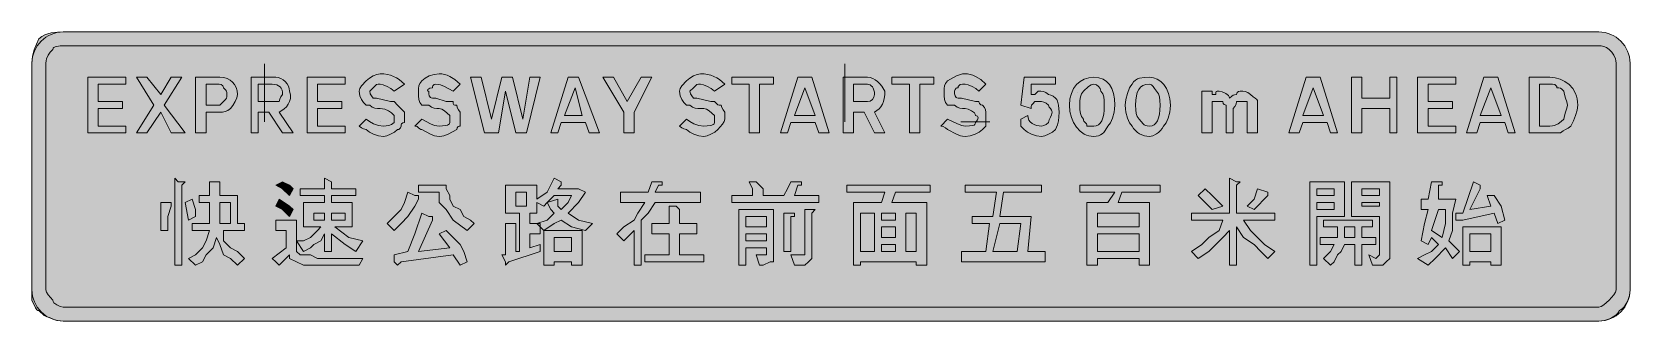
# Model space of a CAD drawing. Header units: metres. Extents: x 8 to 559, y 87 to 186.
import ezdxf

# ---------------------------------------------------------------- set-up
doc = ezdxf.new("R2010")
doc.units = ezdxf.units.M
for name, color, linetype, true_color in [('FILL_BLUE_0000FF', 7, 'Continuous', 0x0000ff), ('FILL_WHITE_FFFFFF', 7, 'Continuous', 0xffffff), ('STROKE_BLUE_0000FF', 7, 'Continuous', 0x0000ff), ('STROKE_WHITE_FFFFFF', 7, 'Continuous', 0xffffff)]:
    doc.layers.add(name, color=color, linetype=linetype, true_color=true_color)

msp = doc.modelspace()

# ---------------------------------------------------------------- hatches: boundary and pattern name
at = {"layer": 'FILL_BLUE_0000FF', "true_color": 0x0000ff}
h = msp.add_hatch(color=7, dxfattribs=at)
h.dxf.hatch_style = 1
h.paths.add_polyline_path([(549.15, 181.42), (550.05, 181.29), (550.95, 180.93), (551.85, 180.24), (552.73, 179.32), (553.5, 178.29), (554.04, 177.03), (554.2, 176.29), (554.25, 175.44), (554.25, 97.44), (554.04, 96.54), (553.5, 95.64), (551.85, 93.84), (550.05, 92.19), (549.15, 91.65), (548.25, 91.44), (19.05, 91.44), (17.98, 91.65), (16.8, 92.19), (15.84, 92.96), (15.56, 93.39), (15.45, 93.84), (13.8, 95.64), (13.26, 96.54), (13.05, 97.44), (13.05, 175.44), (13.1, 176.29), (13.26, 177.03), (13.8, 178.29), (14.57, 179.32), (15.45, 180.24), (15.56, 180.64), (15.84, 180.93), (16.27, 181.15), (16.8, 181.29), (17.98, 181.42), (19.05, 181.44), (548.25, 181.44), (549.15, 181.42)])
at = {"layer": 'FILL_WHITE_FFFFFF', "true_color": 0xffffff}
h = msp.add_hatch(color=7, dxfattribs=at)
h.dxf.hatch_style = 1
h.paths.add_polyline_path([(549.36, 186.18), (550.44, 186.02), (551.47, 185.76), (552.47, 185.4), (553.41, 184.94), (554.3, 184.4), (555.9, 183.09), (557.21, 181.49), (557.75, 180.6), (558.21, 179.66), (558.57, 178.66), (558.83, 177.63), (558.99, 176.55), (559.05, 175.44), (559.05, 97.44), (558.99, 96.49), (558.83, 95.47), (558.54, 94.42), (558.15, 93.39), (557.64, 92.41), (557.03, 91.53), (556.29, 90.8), (555.45, 90.24), (554.89, 89.4), (554.16, 88.66), (553.28, 88.05), (552.3, 87.54), (551.27, 87.15), (550.22, 86.86), (549.2, 86.7), (548.25, 86.64), (19.05, 86.64), (18.13, 86.66), (17.1, 86.79), (15.84, 87.15), (14.25, 87.84), (13.35, 88.05), (12.45, 88.59), (10.65, 90.24), (10.25, 90.3), (9.94, 90.46), (9.45, 91.14), (8.25, 93.84), (8.25, 97.44), (8.25, 175.44), (8.3, 176.74), (8.46, 177.93), (9, 180.09), (9.77, 182.02), (10.65, 183.84), (11.6, 184.63), (12.64, 185.23), (13.73, 185.65), (14.85, 185.94), (17.06, 186.2), (19.05, 186.24), (548.25, 186.24), (549.36, 186.18)])
h = msp.add_hatch(color=7, dxfattribs=at)
h.dxf.hatch_style = 1
h.paths.add_polyline_path([(131.96, 166.72), (130.65, 167.49), (129.34, 168.03), (128.25, 168.24), (127.54, 168.22), (127.05, 168.09), (126.56, 167.73), (125.85, 167.04), (124.65, 165.84), (124.84, 164.96), (125.25, 164.19), (125.85, 163.44), (127.05, 163.44), (131.85, 162.24), (133.05, 162.24), (134.25, 161.04), (136.65, 158.64), (136.65, 157.44), (136.65, 156.24), (136.65, 155.04), (136.05, 154.89), (135.64, 154.53), (135.5, 154.24), (135.45, 153.84), (135.3, 153.24), (134.94, 152.83), (134.65, 152.69), (134.25, 152.64), (133.16, 151.76), (131.85, 150.99), (130.54, 150.45), (129.45, 150.24), (127.67, 150.45), (126, 150.99), (124.56, 151.76), (123.45, 152.64), (122.57, 152.83), (121.8, 153.24), (121.05, 153.84), (123.45, 156.24), (124.56, 155.36), (126, 154.59), (127.67, 154.05), (129.45, 153.84), (130.35, 153.86), (131.25, 153.99), (132.15, 154.35), (133.05, 155.04), (133.05, 157.44), (132.13, 158.32), (131.1, 159.09), (129.84, 159.63), (129.1, 159.79), (128.25, 159.84), (127.35, 159.86), (126.45, 159.99), (125.55, 160.35), (124.65, 161.04), (123.45, 161.04), (122.57, 161.96), (121.8, 162.99), (121.26, 164.25), (121.1, 164.99), (121.05, 165.84), (121.26, 166.74), (121.8, 167.64), (123.45, 169.44), (124.54, 170.32), (125.85, 171.09), (127.16, 171.63), (128.25, 171.84), (129.55, 171.78), (130.74, 171.61), (131.86, 171.33), (132.9, 170.94), (133.89, 170.43), (134.83, 169.81), (136.65, 168.24), (133.05, 165.84), (131.96, 166.72)])
h = msp.add_hatch(color=7, dxfattribs=at)
h.dxf.hatch_style = 1
h.paths.add_polyline_path([(150.45, 167.49), (149.06, 168.03), (148.3, 168.19), (147.45, 168.24), (146.85, 168.09), (146.44, 167.73), (146.3, 167.44), (146.25, 167.04), (145.39, 166.85), (144.75, 166.44), (144.59, 166.22), (144.56, 166.03), (144.71, 165.89), (145.05, 165.84), (145.07, 164.96), (145.2, 164.19), (145.56, 163.65), (145.85, 163.49), (146.25, 163.44), (147.45, 163.44), (151.05, 162.24), (153.45, 162.24), (153.47, 161.55), (153.6, 161.19), (153.96, 161.06), (154.65, 161.04), (154.84, 160.16), (155.25, 159.39), (155.85, 158.64), (155.85, 157.44), (155.85, 156.24), (155.85, 155.04), (155.85, 153.84), (155.45, 153.79), (155.16, 153.65), (154.8, 153.24), (154.65, 152.64), (151.65, 150.99), (150.26, 150.45), (149.5, 150.29), (148.65, 150.24), (147.8, 150.29), (147.04, 150.45), (145.65, 150.99), (142.65, 152.64), (142.25, 152.69), (141.94, 152.83), (141.45, 153.24), (140.96, 153.65), (140.65, 153.79), (140.25, 153.84), (142.65, 156.24), (145.65, 154.59), (147.04, 154.05), (147.8, 153.89), (148.65, 153.84), (149.72, 153.86), (150.9, 153.99), (151.43, 154.13), (151.86, 154.35), (152.14, 154.64), (152.25, 155.04), (152.25, 157.44), (150.45, 159.09), (149.55, 159.63), (148.65, 159.84), (147.75, 159.86), (146.85, 159.99), (145.95, 160.35), (145.05, 161.04), (142.65, 161.04), (141.96, 161.96), (141.6, 162.99), (141.47, 164.25), (141.45, 165.84), (141.47, 166.74), (141.6, 167.64), (141.96, 168.54), (142.65, 169.44), (143.76, 170.32), (145.2, 171.09), (146.87, 171.63), (148.65, 171.84), (149.55, 171.78), (150.45, 171.61), (151.35, 171.33), (152.25, 170.94), (154.05, 169.81), (155.85, 168.24), (153.45, 165.84), (150.45, 167.49)])
h = msp.add_hatch(color=7, dxfattribs=at)
h.dxf.hatch_style = 1
h.paths.add_polyline_path([(242.36, 166.72), (241.05, 167.49), (239.74, 168.03), (238.65, 168.24), (237.94, 168.22), (237.45, 168.09), (236.96, 167.73), (236.25, 167.04), (235.05, 165.84), (235.24, 164.96), (235.65, 164.19), (236.25, 163.44), (237.45, 163.44), (242.25, 162.24), (243.45, 162.24), (244.16, 161.55), (244.65, 161.19), (245.14, 161.06), (245.85, 161.04), (246.04, 160.16), (246.45, 159.39), (247.05, 158.64), (247.05, 156.24), (246.84, 155.34), (246.3, 154.44), (244.65, 152.64), (243.56, 151.76), (242.25, 150.99), (240.94, 150.45), (239.85, 150.24), (238.07, 150.45), (236.4, 150.99), (234.96, 151.76), (233.85, 152.64), (232.97, 152.83), (232.2, 153.24), (231.45, 153.84), (233.85, 156.24), (234.96, 155.36), (236.4, 154.59), (238.07, 154.05), (239.85, 153.84), (240.92, 153.86), (242.1, 153.99), (242.63, 154.13), (243.06, 154.35), (243.34, 154.64), (243.45, 155.04), (243.45, 157.44), (241.65, 159.09), (240.75, 159.63), (239.85, 159.84), (238.65, 159.84), (237.75, 159.86), (236.85, 159.99), (235.95, 160.35), (235.05, 161.04), (233.85, 161.04), (232.97, 161.96), (232.2, 162.99), (231.66, 164.25), (231.5, 164.99), (231.45, 165.84), (231.66, 166.74), (232.2, 167.64), (233.85, 169.44), (234.94, 170.32), (236.25, 171.09), (237.56, 171.63), (238.65, 171.84), (239.95, 171.78), (241.14, 171.61), (242.26, 171.33), (243.3, 170.94), (244.29, 170.43), (245.23, 169.81), (247.05, 168.24), (243.45, 165.84), (242.36, 166.72)])
h = msp.add_hatch(color=7, dxfattribs=at)
h.dxf.hatch_style = 1
h.paths.add_polyline_path([(333.56, 166.72), (332.25, 167.49), (330.94, 168.03), (329.85, 168.24), (328.97, 168.22), (328.2, 168.09), (327.66, 167.73), (327.5, 167.44), (327.45, 167.04), (327.05, 166.99), (326.76, 166.85), (326.4, 166.44), (326.25, 165.84), (326.27, 164.96), (326.4, 164.19), (326.76, 163.65), (327.05, 163.49), (327.45, 163.44), (328.65, 163.44), (333.45, 162.24), (334.65, 162.24), (334.7, 161.84), (334.84, 161.55), (335.25, 161.19), (335.85, 161.04), (336.54, 160.16), (336.9, 159.39), (337.05, 158.64), (337.05, 157.44), (337.05, 156.24), (337.05, 155.04), (337.05, 153.84), (335.85, 152.64), (334.74, 151.76), (333.3, 150.99), (331.63, 150.45), (329.85, 150.24), (329, 150.29), (328.24, 150.45), (326.85, 150.99), (323.85, 152.64), (323.1, 153.24), (322.33, 153.65), (321.45, 153.84), (323.85, 156.24), (327.3, 154.59), (328.74, 154.05), (329.85, 153.84), (331.43, 153.86), (332.55, 153.99), (332.94, 154.13), (333.23, 154.35), (333.39, 154.64), (333.45, 155.04), (334.13, 155.92), (334.35, 156.69), (334.29, 157), (334.13, 157.23), (333.84, 157.39), (333.45, 157.44), (333.34, 157.89), (333.06, 158.32), (332.1, 159.09), (330.92, 159.63), (329.85, 159.84), (328.95, 159.86), (328.05, 159.99), (327.15, 160.35), (326.25, 161.04), (323.85, 161.04), (323.16, 161.96), (322.8, 162.99), (322.67, 164.25), (322.65, 165.84), (322.67, 166.74), (322.8, 167.64), (323.16, 168.54), (323.85, 169.44), (326.85, 171.09), (328.24, 171.63), (329, 171.79), (329.85, 171.84), (330.75, 171.78), (331.65, 171.61), (332.55, 171.33), (333.45, 170.94), (335.25, 169.81), (337.05, 168.24), (334.65, 165.84), (333.56, 166.72)])
h = msp.add_hatch(color=7, dxfattribs=at)
h.dxf.hatch_style = 1
h.paths.add_polyline_path([(27.45, 170.64), (40.65, 170.64), (40.65, 168.24), (31.05, 168.24), (31.05, 162.24), (39.45, 162.24), (39.45, 159.84), (31.05, 159.84), (31.05, 153.84), (40.65, 153.84), (40.65, 151.44), (27.45, 151.44), (27.45, 170.64)])
h = msp.add_hatch(color=7, dxfattribs=at)
h.dxf.hatch_style = 1
h.paths.add_polyline_path([(61.05, 151.44), (56.25, 151.44), (52.65, 158.64), (47.85, 151.44), (44.25, 151.44), (50.25, 161.04), (44.25, 170.64), (47.85, 170.64), (52.65, 164.64), (56.25, 170.64), (59.85, 170.64), (53.85, 161.04), (61.05, 151.44)])
h = msp.add_hatch(color=7, dxfattribs=at)
h.dxf.hatch_style = 1
h.paths.add_polyline_path([(75.51, 170.21), (76.53, 169.69), (77.4, 168.99), (78.1, 168.12), (78.62, 167.1), (78.94, 165.93), (79.05, 164.64), (78.84, 163.55), (78.3, 162.24), (77.53, 160.93), (76.65, 159.84), (75.75, 159.15), (74.85, 158.79), (73.95, 158.66), (73.05, 158.64), (68.25, 158.64), (68.25, 151.44), (64.65, 151.44), (64.65, 170.64), (73.05, 170.64), (74.34, 170.53), (75.51, 170.21)])
h.paths.add_polyline_path([(71.85, 161.04), (73.05, 161.04), (74.25, 162.24), (74.94, 162.95), (75.3, 163.44), (75.43, 163.93), (75.45, 164.64), (75.43, 165.35), (75.3, 165.84), (74.94, 166.33), (74.25, 167.04), (74.2, 167.44), (74.04, 167.73), (73.5, 168.09), (72.73, 168.22), (71.85, 168.24), (68.25, 168.24), (68.25, 161.04), (71.85, 161.04)], flags=16)
h = msp.add_hatch(color=7, dxfattribs=at)
h.dxf.hatch_style = 1
h.paths.add_polyline_path([(92.25, 170.64), (93.15, 170.53), (94.01, 170.23), (94.82, 169.75), (95.55, 169.14), (96.16, 168.41), (96.64, 167.6), (96.94, 166.74), (97.05, 165.84), (97.34, 164.55), (97.33, 163.36), (97.07, 162.3), (96.6, 161.34), (95.96, 160.5), (95.19, 159.76), (94.34, 159.15), (93.45, 158.64), (98.25, 151.44), (94.65, 151.44), (89.85, 158.64), (86.25, 158.64), (86.25, 151.44), (83.85, 151.44), (83.85, 170.64), (92.25, 170.64)])
h.paths.add_polyline_path([(93.45, 162.24), (93.64, 163.12), (94.05, 163.89), (94.65, 164.64), (94.59, 165.48), (94.43, 166.21), (94.14, 166.83), (93.75, 167.34), (93.24, 167.73), (92.63, 168.01), (91.89, 168.18), (91.05, 168.24), (86.25, 168.24), (86.25, 162.24), (91.05, 162.24), (93.45, 162.24)], flags=16)
h = msp.add_hatch(color=7, dxfattribs=at)
h.dxf.hatch_style = 1
h.paths.add_polyline_path([(103.05, 170.64), (116.25, 170.64), (116.25, 168.24), (106.65, 168.24), (106.65, 162.24), (115.05, 162.24), (115.05, 159.84), (106.65, 159.84), (106.65, 153.84), (116.25, 153.84), (116.25, 151.44), (103.05, 151.44), (103.05, 170.64)])
h = msp.add_hatch(color=7, dxfattribs=at)
h.dxf.hatch_style = 1
h.paths.add_polyline_path([(159.45, 170.64), (163.05, 170.64), (166.65, 156.24), (170.25, 170.64), (173.85, 170.64), (177.45, 156.24), (179.85, 170.64), (183.45, 170.64), (178.65, 151.44), (175.05, 151.44), (171.45, 165.84), (169.05, 151.44), (167.85, 151.44), (164.25, 151.44), (159.45, 170.64)])
h = msp.add_hatch(color=7, dxfattribs=at)
h.dxf.hatch_style = 1
h.paths.add_polyline_path([(203.85, 151.44), (200.25, 151.44), (199.05, 155.04), (190.65, 155.04), (189.45, 151.44), (187.05, 151.44), (193.05, 170.64), (196.65, 170.64), (203.85, 151.44)])
h.paths.add_polyline_path([(191.85, 157.44), (197.85, 157.44), (195.45, 167.04), (191.85, 157.44)], flags=16)
h = msp.add_hatch(color=7, dxfattribs=at)
h.dxf.hatch_style = 1
h.paths.add_polyline_path([(208.65, 170.64), (213.45, 162.24), (218.25, 170.64), (221.85, 170.64), (215.85, 158.64), (215.85, 151.44), (212.25, 151.44), (212.25, 158.64), (205.05, 170.64), (208.65, 170.64)])
h = msp.add_hatch(color=7, dxfattribs=at)
h.dxf.hatch_style = 1
h.paths.add_polyline_path([(263.85, 168.24), (259.05, 168.24), (259.05, 151.44), (255.45, 151.44), (255.45, 168.24), (249.45, 168.24), (249.45, 170.64), (263.85, 170.64), (263.85, 168.24)])
h = msp.add_hatch(color=7, dxfattribs=at)
h.dxf.hatch_style = 1
h.paths.add_polyline_path([(283.05, 151.44), (279.45, 151.44), (278.25, 155.04), (269.85, 155.04), (268.65, 151.44), (266.25, 151.44), (272.25, 170.64), (277.05, 170.64), (283.05, 151.44)])
h.paths.add_polyline_path([(271.05, 157.44), (278.25, 157.44), (274.65, 167.04), (271.05, 157.44)], flags=16)
h = msp.add_hatch(color=7, dxfattribs=at)
h.dxf.hatch_style = 1
h.paths.add_polyline_path([(296.25, 170.64), (297.15, 170.53), (298.03, 170.23), (298.89, 169.75), (299.7, 169.14), (300.46, 168.41), (301.14, 167.6), (302.25, 165.84), (302.19, 164.55), (302.02, 163.36), (301.74, 162.3), (301.35, 161.34), (300.84, 160.5), (300.23, 159.76), (299.49, 159.15), (298.65, 158.64), (302.25, 151.44), (298.65, 151.44), (295.05, 158.64), (291.45, 158.64), (291.45, 151.44), (287.85, 151.44), (287.85, 170.64), (296.25, 170.64)])
h.paths.add_polyline_path([(297.13, 162.45), (297.9, 162.99), (298.44, 163.76), (298.65, 164.64), (298.6, 165.48), (298.44, 166.21), (298.21, 166.83), (297.9, 167.34), (297.54, 167.73), (297.13, 168.01), (296.7, 168.18), (296.25, 168.24), (291.45, 168.24), (291.45, 162.24), (296.25, 162.24), (297.13, 162.45)], flags=16)
h = msp.add_hatch(color=7, dxfattribs=at)
h.dxf.hatch_style = 1
h.paths.add_polyline_path([(319.05, 168.24), (314.25, 168.24), (314.25, 151.44), (310.65, 151.44), (310.65, 168.24), (304.65, 168.24), (304.65, 170.64), (319.05, 170.64), (319.05, 168.24)])
h = msp.add_hatch(color=7, dxfattribs=at)
h.dxf.hatch_style = 1
h.paths.add_polyline_path([(351.56, 156.6), (351.86, 155.86), (352.34, 155.25), (352.95, 154.74), (353.68, 154.35), (354.49, 154.06), (355.35, 153.9), (356.25, 153.84), (357, 153.99), (357.77, 154.35), (358.65, 155.04), (358.84, 155.94), (359.25, 156.84), (359.66, 157.74), (359.85, 158.64), (359.8, 159.04), (359.66, 159.35), (359.25, 159.84), (358.84, 160.33), (358.7, 160.64), (358.65, 161.04), (357.77, 161.73), (357, 162.09), (356.25, 162.24), (353.85, 162.24), (353.16, 161.53), (352.8, 161.04), (352.67, 160.55), (352.65, 159.84), (349.05, 161.04), (350.25, 170.64), (361.05, 170.64), (361.05, 168.24), (352.65, 168.24), (352.65, 164.64), (353.85, 164.64), (355.05, 165.84), (355.95, 165.82), (356.85, 165.69), (357.75, 165.33), (358.65, 164.64), (359.4, 164.49), (360.17, 164.13), (361.05, 163.44), (361.45, 162.94), (361.74, 162.35), (362.1, 161.04), (362.25, 158.64), (362.23, 157.03), (362.1, 155.64), (361.74, 154.25), (361.05, 152.64), (359.96, 151.76), (358.65, 150.99), (357.34, 150.45), (356.25, 150.24), (354.47, 150.45), (352.8, 150.99), (351.36, 151.76), (350.25, 152.64), (349.05, 153.84), (349.05, 156.24), (351.45, 157.44), (351.56, 156.6)])
h = msp.add_hatch(color=7, dxfattribs=at)
h.dxf.hatch_style = 1
h.paths.add_polyline_path([(366.49, 165.07), (367.24, 166.71), (368.25, 168.09), (369.48, 169.18), (370.91, 169.98), (372.51, 170.47), (374.25, 170.64), (375.94, 170.47), (377.4, 169.98), (378.64, 169.18), (379.65, 168.09), (380.44, 166.71), (381, 165.07), (381.34, 163.18), (381.45, 161.04), (381.4, 159.75), (381.24, 158.56), (380.7, 156.54), (379.93, 154.96), (379.05, 153.84), (378.13, 152.26), (377.64, 151.65), (377.1, 151.14), (376.51, 150.75), (375.84, 150.46), (375.1, 150.3), (374.25, 150.24), (373.36, 150.3), (372.51, 150.46), (371.69, 150.72), (370.91, 151.08), (369.48, 152.08), (368.25, 153.39), (367.24, 154.99), (366.49, 156.82), (366.01, 158.85), (365.85, 161.04), (366.01, 163.18), (366.49, 165.07)])
h.paths.add_polyline_path([(375.83, 154.29), (376.44, 154.85), (376.95, 155.64), (377.34, 156.65), (377.63, 157.89), (377.79, 159.35), (377.85, 161.04), (377.83, 162.63), (377.7, 163.89), (377.34, 164.92), (376.65, 165.84), (376.44, 166.72), (375.9, 167.49), (375.13, 168.03), (374.25, 168.24), (373.35, 168.03), (372.45, 167.49), (370.65, 165.84), (369.96, 164.92), (369.6, 163.89), (369.47, 162.63), (369.45, 161.04), (369.47, 159.45), (369.6, 158.19), (369.96, 157.16), (370.65, 156.24), (370.7, 155.84), (370.84, 155.53), (371.25, 155.04), (371.66, 154.55), (371.8, 154.24), (371.85, 153.84), (374.25, 153.84), (375.09, 153.95), (375.83, 154.29)], flags=16)
h = msp.add_hatch(color=7, dxfattribs=at)
h.dxf.hatch_style = 1
h.paths.add_polyline_path([(385.8, 165.09), (386.57, 166.95), (387, 167.68), (387.45, 168.24), (387.95, 169.03), (388.56, 169.63), (389.24, 170.05), (390, 170.34), (391.67, 170.6), (393.45, 170.64), (394.79, 170.47), (396.09, 169.98), (397.31, 169.18), (398.4, 168.09), (399.32, 166.71), (400.03, 165.07), (400.49, 163.18), (400.65, 161.04), (400.6, 159.75), (400.44, 158.56), (399.9, 156.54), (399.13, 154.96), (398.25, 153.84), (397.75, 153), (397.16, 152.26), (396.52, 151.65), (395.85, 151.14), (394.54, 150.46), (393.45, 150.24), (392.55, 150.3), (391.67, 150.46), (390.81, 150.75), (390, 151.14), (389.24, 151.65), (388.56, 152.26), (387.95, 153), (387.45, 153.84), (386.57, 154.96), (385.8, 156.54), (385.26, 158.56), (385.1, 159.75), (385.05, 161.04), (385.26, 163.01), (385.8, 165.09)])
h.paths.add_polyline_path([(395.03, 154.29), (395.64, 154.85), (396.15, 155.64), (396.54, 156.65), (396.83, 157.89), (396.99, 159.35), (397.05, 161.04), (397.03, 162.63), (396.9, 163.89), (396.54, 164.92), (395.85, 165.84), (395.14, 166.72), (394.65, 167.49), (394.16, 168.03), (393.85, 168.19), (393.45, 168.24), (392.21, 168.13), (391.18, 167.79), (390.35, 167.23), (389.7, 166.44), (389.22, 165.43), (388.89, 164.19), (388.71, 162.73), (388.65, 161.04), (388.67, 159.45), (388.8, 158.19), (389.16, 157.16), (389.85, 156.24), (391.2, 154.59), (391.57, 154.28), (392.04, 154.05), (392.66, 153.89), (393.45, 153.84), (394.29, 153.95), (395.03, 154.29)], flags=16)
h = msp.add_hatch(color=7, dxfattribs=at)
h.dxf.hatch_style = 1
h.paths.add_polyline_path([(415.05, 164.64), (416.25, 164.64), (416.27, 165.33), (416.4, 165.69), (416.76, 165.82), (417.45, 165.84), (418.52, 165.63), (419.7, 165.09), (420.66, 164.32), (420.94, 163.89), (421.05, 163.44), (421.76, 164.13), (422.25, 164.49), (422.74, 164.62), (423.45, 164.64), (423.5, 165.04), (423.64, 165.33), (424.05, 165.69), (424.65, 165.84), (425.55, 165.82), (426.45, 165.69), (427.35, 165.33), (428.25, 164.64), (429.13, 163.93), (429.9, 163.44), (430.44, 162.95), (430.6, 162.64), (430.65, 162.24), (430.65, 161.04), (430.65, 151.44), (427.05, 151.44), (427.05, 159.84), (427.05, 161.04), (427.05, 162.24), (424.65, 162.24), (423.45, 162.24), (423.26, 161.36), (422.85, 160.59), (422.25, 159.84), (422.25, 151.44), (419.85, 151.44), (419.85, 159.84), (419.85, 161.04), (419.45, 161.09), (419.16, 161.23), (418.8, 161.64), (418.65, 162.24), (417.45, 162.24), (415.05, 162.24), (415.05, 159.84), (415.05, 151.44), (411.45, 151.44), (411.45, 165.84), (415.05, 165.84), (415.05, 164.64)])
h = msp.add_hatch(color=7, dxfattribs=at)
h.dxf.hatch_style = 1
h.paths.add_polyline_path([(458.25, 151.44), (455.85, 151.44), (454.65, 155.04), (446.25, 155.04), (445.05, 151.44), (441.45, 151.44), (447.45, 170.64), (452.25, 170.64), (458.25, 151.44)])
h.paths.add_polyline_path([(446.25, 157.44), (453.45, 157.44), (449.85, 167.04), (446.25, 157.44)], flags=16)
h = msp.add_hatch(color=7, dxfattribs=at)
h.dxf.hatch_style = 1
h.paths.add_polyline_path([(476.25, 159.84), (466.65, 159.84), (466.65, 151.44), (463.05, 151.44), (463.05, 170.64), (466.65, 170.64), (466.65, 163.44), (476.25, 163.44), (476.25, 170.64), (478.65, 170.64), (478.65, 151.44), (476.25, 151.44), (476.25, 159.84)])
h = msp.add_hatch(color=7, dxfattribs=at)
h.dxf.hatch_style = 1
h.paths.add_polyline_path([(485.85, 170.64), (499.05, 170.64), (499.05, 168.24), (489.45, 168.24), (489.45, 162.24), (497.85, 162.24), (497.85, 159.84), (489.45, 159.84), (489.45, 153.84), (499.05, 153.84), (499.05, 151.44), (485.85, 151.44), (485.85, 170.64)])
h = msp.add_hatch(color=7, dxfattribs=at)
h.dxf.hatch_style = 1
h.paths.add_polyline_path([(519.45, 151.44), (517.05, 151.44), (515.85, 155.04), (507.45, 155.04), (506.25, 151.44), (502.65, 151.44), (508.65, 170.64), (513.45, 170.64), (519.45, 151.44)])
h.paths.add_polyline_path([(507.45, 157.44), (514.65, 157.44), (511.05, 167.04), (507.45, 157.44)], flags=16)
h = msp.add_hatch(color=7, dxfattribs=at)
h.dxf.hatch_style = 1
h.paths.add_polyline_path([(534.98, 169.98), (536.6, 169.18), (538.05, 168.09), (539.28, 166.71), (540.23, 165.07), (540.58, 164.15), (540.83, 163.18), (540.99, 162.14), (541.05, 161.04), (540.84, 159.24), (540.3, 157.44), (539.53, 155.64), (538.65, 153.84), (537.75, 153.13), (536.85, 152.64), (535.95, 152.15), (535.05, 151.44), (531.45, 151.44), (524.25, 151.44), (524.25, 170.64), (531.45, 170.64), (533.24, 170.47), (534.98, 169.98)])
h.paths.add_polyline_path([(527.85, 153.84), (531.45, 153.84), (532.3, 153.89), (533.04, 154.05), (534.3, 154.59), (535.33, 155.36), (536.25, 156.24), (536.44, 157.33), (536.85, 158.64), (537.26, 159.95), (537.45, 161.04), (537.26, 162.13), (536.85, 163.44), (536.44, 164.75), (536.25, 165.84), (535.54, 166.53), (535.05, 166.89), (534.56, 167.02), (533.85, 167.04), (533.8, 167.44), (533.64, 167.73), (533.1, 168.09), (532.33, 168.22), (531.45, 168.24), (527.85, 168.24), (527.85, 153.84)], flags=16)
h = msp.add_hatch(color=7, dxfattribs=at)
h.dxf.hatch_style = 1
h.paths.add_polyline_path([(57.45, 135.84), (58.65, 134.64), (59.85, 134.64), (61.05, 134.64), (59.85, 133.44), (59.85, 105.84), (57.45, 105.84), (57.45, 135.84)])
h = msp.add_hatch(color=7, dxfattribs=at)
h.dxf.hatch_style = 1
h.paths.add_polyline_path([(69.45, 134.64), (71.85, 134.64), (73.05, 134.64), (73.05, 133.44), (73.05, 129.84), (79.05, 129.84), (79.05, 120.24), (81.45, 120.24), (81.45, 117.84), (74.25, 117.84), (74.25, 114.24), (76.65, 111.84), (79.05, 110.64), (81.45, 108.24), (79.05, 105.84), (76.65, 108.24), (74.25, 109.44), (73.05, 113.04), (71.85, 115.44), (70.65, 111.84), (68.25, 109.44), (67.05, 107.04), (64.65, 105.84), (62.25, 108.24), (64.65, 109.44), (67.05, 111.84), (68.25, 114.24), (69.45, 117.84), (63.45, 117.84), (63.45, 120.24), (69.45, 120.24), (69.45, 127.44), (65.85, 127.44), (65.85, 129.84), (69.45, 129.84), (69.45, 134.64)])
h.paths.add_polyline_path([(73.05, 127.44), (73.05, 120.24), (76.65, 120.24), (76.65, 127.44), (73.05, 127.44)], flags=16)
h = msp.add_hatch(color=7, dxfattribs=at)
h.dxf.hatch_style = 1
h.paths.add_polyline_path([(97.05, 133.44), (98.25, 132.24), (97.05, 129.84), (94.65, 132.24), (92.25, 133.44), (94.65, 134.64), (97.05, 133.44)])
h = msp.add_hatch(color=7, dxfattribs=at)
h.dxf.hatch_style = 1
h.paths.add_polyline_path([(111.45, 129.84), (111.45, 127.44), (118.65, 127.44), (118.65, 119.04), (112.65, 119.04), (117.45, 115.44), (122.25, 114.24), (119.85, 110.64), (116.25, 113.04), (111.45, 116.64), (111.45, 110.64), (109.05, 110.64), (109.05, 116.64), (107.85, 114.24), (105.45, 113.04), (104.25, 111.84), (101.85, 110.64), (99.45, 114.24), (101.85, 114.24), (104.25, 115.44), (106.65, 117.84), (107.85, 119.04), (101.85, 119.04), (101.85, 127.44), (109.05, 127.44), (109.05, 129.84), (100.65, 129.84), (100.65, 132.24), (109.05, 132.24), (109.05, 135.84), (111.45, 134.64), (111.45, 132.24), (119.85, 132.24), (119.85, 129.84), (111.45, 129.84)])
h.paths.add_polyline_path([(105.45, 123.84), (105.45, 121.44), (109.05, 121.44), (109.05, 123.84), (105.45, 123.84)], flags=16)
h.paths.add_polyline_path([(116.25, 123.84), (111.45, 123.84), (111.45, 121.44), (116.25, 121.44), (116.25, 123.84)], flags=16)
h = msp.add_hatch(color=7, dxfattribs=at)
h.dxf.hatch_style = 1
h.paths.add_polyline_path([(151.05, 133.44), (151.05, 132.24), (152.25, 129.84), (152.25, 128.64), (153.45, 126.24), (155.85, 125.04), (157.05, 122.64), (159.45, 121.44), (160.65, 120.24), (158.25, 117.84), (153.45, 121.44), (151.05, 125.04), (148.65, 127.44), (148.65, 131.04), (141.45, 131.04), (141.45, 133.44), (151.05, 133.44)])
h = msp.add_hatch(color=7, dxfattribs=at)
h.dxf.hatch_style = 1
h.paths.add_polyline_path([(179.85, 111.84), (183.45, 113.04), (183.45, 110.64), (172.65, 107.04), (171.45, 105.84), (171.45, 107.04), (170.25, 109.44), (171.45, 109.44), (171.45, 120.24), (173.85, 120.24), (175.05, 120.24), (175.05, 119.04), (175.05, 110.64), (176.25, 110.64), (176.25, 123.84), (171.45, 123.84), (171.45, 133.44), (182.25, 133.44), (182.25, 128.64), (185.85, 131.04), (188.25, 135.84), (190.65, 134.64), (190.65, 133.44), (189.45, 132.24), (196.65, 132.24), (199.05, 131.04), (196.65, 127.44), (193.05, 123.84), (196.65, 121.44), (201.45, 120.24), (199.05, 117.84), (194.25, 119.04), (190.65, 121.44), (188.25, 120.24), (184.65, 117.84), (183.45, 119.04), (183.45, 116.64), (179.85, 116.64), (179.85, 111.84)])
h.paths.add_polyline_path([(183.45, 120.24), (182.25, 120.24), (183.45, 119.04), (183.45, 120.24)], flags=16)
h.paths.add_polyline_path([(185.85, 121.44), (188.25, 123.84), (187.05, 125.04), (185.85, 127.44), (184.65, 126.24), (182.25, 127.44), (182.25, 123.84), (179.85, 123.84), (179.85, 120.24), (182.25, 120.24), (185.85, 121.44)], flags=16)
h.paths.add_polyline_path([(189.45, 128.64), (189.45, 126.24), (190.65, 125.04), (193.05, 127.44), (194.25, 129.84), (188.25, 129.84), (185.85, 127.44), (189.45, 128.64)], flags=16)
h.paths.add_polyline_path([(178.65, 131.04), (175.05, 131.04), (175.05, 126.24), (178.65, 126.24), (178.65, 131.04)], flags=16)
h = msp.add_hatch(color=7, dxfattribs=at)
h.dxf.hatch_style = 1
h.paths.add_polyline_path([(211.05, 131.04), (220.65, 131.04), (221.85, 134.64), (224.25, 134.64), (225.45, 134.64), (225.45, 133.44), (224.25, 133.44), (223.05, 131.04), (238.65, 131.04), (238.65, 127.44), (223.05, 127.44), (220.65, 123.84), (218.25, 121.44), (218.25, 105.84), (215.85, 105.84), (215.85, 117.84), (212.25, 114.24), (209.85, 116.64), (212.25, 119.04), (215.85, 121.44), (217.05, 123.84), (219.45, 127.44), (211.05, 127.44), (211.05, 131.04)])
h = msp.add_hatch(color=7, dxfattribs=at)
h.dxf.hatch_style = 1
h.paths.add_polyline_path([(256.65, 132.24), (255.45, 134.64), (257.85, 134.64), (260.25, 132.24), (260.25, 129.84), (267.45, 129.84), (268.65, 132.24), (269.85, 134.64), (272.25, 134.64), (273.45, 134.64), (273.45, 133.44), (272.25, 133.44), (271.05, 129.84), (279.45, 129.84), (279.45, 127.44), (249.45, 127.44), (249.45, 129.84), (256.65, 129.84), (256.65, 132.24)])
h = msp.add_hatch(color=7, dxfattribs=at)
h.dxf.hatch_style = 1
h.paths.add_polyline_path([(316.65, 105.84), (313.05, 105.84), (313.05, 107.04), (293.85, 107.04), (293.85, 105.84), (291.45, 105.84), (291.45, 127.44), (301.05, 127.44), (302.25, 131.04), (289.05, 131.04), (289.05, 133.44), (317.85, 133.44), (317.85, 131.04), (305.85, 131.04), (304.65, 127.44), (316.65, 127.44), (316.65, 105.84)])
h.paths.add_polyline_path([(305.85, 113.04), (301.05, 113.04), (301.05, 110.64), (305.85, 110.64), (305.85, 113.04)], flags=16)
h.paths.add_polyline_path([(305.85, 121.44), (305.85, 123.84), (301.05, 123.84), (301.05, 121.44), (305.85, 121.44)], flags=16)
h.paths.add_polyline_path([(301.05, 115.44), (305.85, 115.44), (305.85, 119.04), (301.05, 119.04), (301.05, 115.44)], flags=16)
h.paths.add_polyline_path([(293.85, 123.84), (293.85, 110.64), (298.65, 110.64), (298.65, 123.84), (293.85, 123.84)], flags=16)
h.paths.add_polyline_path([(313.05, 123.84), (309.45, 123.84), (309.45, 110.64), (313.05, 110.64), (313.05, 123.84)], flags=16)
h = msp.add_hatch(color=7, dxfattribs=at)
h.dxf.hatch_style = 1
h.paths.add_polyline_path([(356.25, 131.04), (343.05, 131.04), (341.85, 122.64), (352.65, 122.64), (351.45, 110.64), (357.45, 110.64), (357.45, 107.04), (328.65, 107.04), (328.65, 110.64), (337.05, 110.64), (338.25, 120.24), (332.25, 120.24), (332.25, 122.64), (339.45, 122.64), (340.65, 131.04), (329.85, 131.04), (329.85, 133.44), (356.25, 133.44), (356.25, 131.04)])
h.paths.add_polyline_path([(349.05, 120.24), (341.85, 120.24), (339.45, 110.64), (347.85, 110.64), (349.05, 120.24)], flags=16)
h = msp.add_hatch(color=7, dxfattribs=at)
h.dxf.hatch_style = 1
h.paths.add_polyline_path([(397.05, 131.04), (383.85, 131.04), (382.65, 127.44), (393.45, 127.44), (393.45, 105.84), (389.85, 105.84), (389.85, 108.24), (375.45, 108.24), (375.45, 105.84), (371.85, 105.84), (371.85, 127.44), (379.05, 127.44), (381.45, 131.04), (369.45, 131.04), (369.45, 133.44), (397.05, 133.44), (397.05, 131.04)])
h.paths.add_polyline_path([(375.45, 123.84), (375.45, 119.04), (389.85, 119.04), (389.85, 123.84), (375.45, 123.84)], flags=16)
h.paths.add_polyline_path([(389.85, 116.64), (375.45, 116.64), (375.45, 110.64), (389.85, 110.64), (389.85, 116.64)], flags=16)
h = msp.add_hatch(color=7, dxfattribs=at)
h.dxf.hatch_style = 1
h.paths.add_polyline_path([(407.85, 123.84), (421.05, 123.84), (421.05, 135.84), (423.45, 134.64), (424.65, 134.64), (423.45, 133.44), (423.45, 123.84), (436.65, 123.84), (436.65, 121.44), (425.85, 121.44), (428.25, 117.84), (430.65, 115.44), (433.05, 113.04), (436.65, 110.64), (434.25, 108.24), (431.85, 110.64), (429.45, 113.04), (425.85, 115.44), (423.45, 119.04), (423.45, 105.84), (421.05, 105.84), (421.05, 117.84), (418.65, 115.44), (416.25, 113.04), (413.85, 110.64), (410.25, 108.24), (407.85, 110.64), (411.45, 113.04), (413.85, 115.44), (417.45, 117.84), (418.65, 121.44), (407.85, 121.44), (407.85, 123.84)])
h = msp.add_hatch(color=7, dxfattribs=at)
h.dxf.hatch_style = 1
h.paths.add_polyline_path([(415.05, 129.84), (418.65, 126.24), (415.05, 125.04), (412.65, 127.44), (410.25, 129.84), (412.65, 132.24), (415.05, 129.84)])
h = msp.add_hatch(color=7, dxfattribs=at)
h.dxf.hatch_style = 1
h.paths.add_polyline_path([(429.45, 128.64), (430.65, 132.24), (434.25, 131.04), (434.25, 129.84), (429.45, 125.04), (427.05, 126.24), (429.45, 128.64)])
h = msp.add_hatch(color=7, dxfattribs=at)
h.dxf.hatch_style = 1
h.paths.add_polyline_path([(460.65, 122.64), (451.05, 122.64), (451.05, 105.84), (448.65, 105.84), (448.65, 134.64), (460.65, 134.64), (460.65, 122.64)])
h.paths.add_polyline_path([(451.05, 127.44), (451.05, 125.04), (457.05, 125.04), (457.05, 127.44), (451.05, 127.44)], flags=16)
h.paths.add_polyline_path([(457.05, 132.24), (451.05, 132.24), (451.05, 129.84), (457.05, 129.84), (457.05, 132.24)], flags=16)
h = msp.add_hatch(color=7, dxfattribs=at)
h.dxf.hatch_style = 1
h.paths.add_polyline_path([(476.25, 110.64), (476.25, 109.44), (476.25, 108.24), (475.05, 107.04), (473.85, 105.84), (472.65, 105.84), (471.45, 105.84), (470.25, 105.84), (469.05, 109.44), (471.45, 108.24), (472.65, 109.44), (472.65, 110.64), (472.65, 122.64), (463.05, 122.64), (463.05, 134.64), (476.25, 134.64), (476.25, 110.64)])
h.paths.add_polyline_path([(466.65, 127.44), (466.65, 126.24), (472.65, 126.24), (472.65, 127.44), (466.65, 127.44)], flags=16)
h.paths.add_polyline_path([(472.65, 132.24), (466.65, 132.24), (466.65, 129.84), (472.65, 129.84), (472.65, 132.24)], flags=16)
h = msp.add_hatch(color=7, dxfattribs=at)
h.dxf.hatch_style = 1
h.paths.add_polyline_path([(494.25, 133.44), (493.05, 133.44), (493.05, 128.64), (499.05, 128.64), (497.85, 123.84), (497.85, 121.44), (497.85, 117.84), (496.65, 114.24), (500.25, 110.64), (497.85, 108.24), (495.45, 111.84), (491.85, 108.24), (489.45, 105.84), (485.85, 108.24), (488.25, 109.44), (490.65, 110.64), (491.85, 111.84), (493.05, 113.04), (490.65, 115.44), (489.45, 113.04), (487.05, 114.24), (488.25, 120.24), (489.45, 125.04), (487.05, 125.04), (487.05, 128.64), (489.45, 128.64), (490.65, 134.64), (494.25, 134.64), (494.25, 133.44)])
h.paths.add_polyline_path([(494.25, 115.44), (495.45, 120.24), (495.45, 125.04), (493.05, 125.04), (490.65, 117.84), (494.25, 115.44)], flags=16)
h = msp.add_hatch(color=7, dxfattribs=at)
h.dxf.hatch_style = 1
h.paths.add_polyline_path([(503.85, 125.04), (511.05, 126.24), (509.85, 129.84), (512.25, 129.84), (514.65, 126.24), (515.85, 121.44), (513.45, 120.24), (512.25, 123.84), (501.45, 121.44), (500.25, 121.44), (499.05, 121.44), (499.05, 122.64), (499.05, 123.84), (501.45, 123.84), (505.05, 134.64), (507.45, 133.44), (507.45, 132.24), (503.85, 125.04)])
h = msp.add_hatch(color=7, dxfattribs=at)
h.dxf.hatch_style = 1
h.paths.add_polyline_path([(52.65, 122.64), (52.65, 127.44), (55.05, 127.44), (56.25, 127.44), (56.25, 126.24), (55.05, 122.64), (55.05, 117.84), (52.65, 117.84), (52.65, 122.64)])
h = msp.add_hatch(color=7, dxfattribs=at)
h.dxf.hatch_style = 1
h.paths.add_polyline_path([(61.05, 127.44), (63.45, 128.64), (64.65, 125.04), (64.65, 122.64), (62.25, 121.44), (61.05, 127.44)])
h = msp.add_hatch(color=7, dxfattribs=at)
h.dxf.hatch_style = 1
h.paths.add_polyline_path([(97.05, 126.24), (98.25, 125.04), (97.05, 122.64), (94.65, 125.04), (92.25, 126.24), (93.45, 128.64), (97.05, 126.24)])
h = msp.add_hatch(color=7, dxfattribs=at)
h.dxf.hatch_style = 1
h.paths.add_polyline_path([(141.45, 129.84), (141.45, 128.64), (140.25, 126.24), (137.85, 122.64), (135.45, 120.24), (133.05, 117.84), (130.65, 120.24), (133.05, 122.64), (135.45, 125.04), (136.65, 127.44), (137.85, 131.04), (140.25, 129.84), (141.45, 129.84)])
h = msp.add_hatch(color=7, dxfattribs=at)
h.dxf.hatch_style = 1
h.paths.add_polyline_path([(99.45, 121.44), (99.45, 111.84), (99.45, 110.64), (100.65, 109.44), (101.85, 109.44), (104.25, 109.44), (106.65, 108.24), (122.25, 108.24), (121.05, 105.84), (104.25, 105.84), (101.85, 105.84), (99.45, 107.04), (97.05, 108.24), (97.05, 109.44), (94.65, 107.04), (93.45, 105.84), (92.25, 107.04), (91.05, 108.24), (95.85, 111.84), (95.85, 117.84), (92.25, 117.84), (92.25, 121.44), (99.45, 121.44)])
h = msp.add_hatch(color=7, dxfattribs=at)
h.dxf.hatch_style = 1
h.paths.add_polyline_path([(146.25, 122.64), (146.25, 121.44), (141.45, 110.64), (152.25, 111.84), (148.65, 116.64), (151.05, 117.84), (153.45, 115.44), (155.85, 113.04), (157.05, 110.64), (158.25, 107.04), (155.85, 105.84), (153.45, 109.44), (135.45, 107.04), (134.25, 105.84), (133.05, 107.04), (133.05, 109.44), (137.85, 110.64), (140.25, 116.64), (142.65, 123.84), (145.05, 122.64), (146.25, 122.64)])
h = msp.add_hatch(color=7, dxfattribs=at)
h.dxf.hatch_style = 1
h.paths.add_polyline_path([(221.85, 120.24), (227.85, 120.24), (227.85, 126.24), (230.25, 126.24), (231.45, 125.04), (231.45, 120.24), (237.45, 120.24), (237.45, 116.64), (231.45, 116.64), (231.45, 109.44), (239.85, 109.44), (239.85, 107.04), (219.45, 107.04), (219.45, 109.44), (227.85, 109.44), (227.85, 116.64), (221.85, 116.64), (221.85, 120.24)])
h = msp.add_hatch(color=7, dxfattribs=at)
h.dxf.hatch_style = 1
h.paths.add_polyline_path([(263.85, 109.44), (263.85, 107.04), (262.65, 107.04), (260.25, 105.84), (259.05, 105.84), (257.85, 109.44), (259.05, 109.44), (260.25, 109.44), (261.45, 109.44), (261.45, 110.64), (261.45, 111.84), (254.25, 111.84), (254.25, 105.84), (251.85, 105.84), (251.85, 125.04), (263.85, 125.04), (263.85, 110.64), (263.85, 109.44)])
h.paths.add_polyline_path([(254.25, 116.64), (254.25, 114.24), (261.45, 114.24), (261.45, 116.64), (254.25, 116.64)], flags=16)
h.paths.add_polyline_path([(261.45, 122.64), (254.25, 122.64), (254.25, 119.04), (261.45, 119.04), (261.45, 122.64)], flags=16)
h = msp.add_hatch(color=7, dxfattribs=at)
h.dxf.hatch_style = 1
h.paths.add_polyline_path([(269.85, 123.84), (271.05, 123.84), (271.05, 122.64), (269.85, 122.64), (269.85, 110.64), (267.45, 110.64), (267.45, 123.84), (269.85, 123.84)])
h = msp.add_hatch(color=7, dxfattribs=at)
h.dxf.hatch_style = 1
h.paths.add_polyline_path([(277.05, 125.04), (278.25, 125.04), (277.05, 123.84), (277.05, 110.64), (277.05, 108.24), (275.85, 107.04), (274.65, 105.84), (273.45, 105.84), (271.05, 105.84), (269.85, 109.44), (272.25, 109.44), (273.45, 109.44), (274.65, 109.44), (274.65, 110.64), (274.65, 125.04), (277.05, 125.04)])
h = msp.add_hatch(color=7, dxfattribs=at)
h.dxf.hatch_style = 1
h.paths.add_polyline_path([(470.25, 119.04), (466.65, 119.04), (466.65, 115.44), (471.45, 115.44), (471.45, 113.04), (466.65, 113.04), (466.65, 105.84), (464.25, 105.84), (464.25, 113.04), (460.65, 113.04), (459.45, 110.64), (458.25, 109.44), (457.05, 107.04), (455.85, 105.84), (453.45, 108.24), (455.85, 110.64), (457.05, 113.04), (452.25, 113.04), (452.25, 115.44), (458.25, 115.44), (458.25, 116.64), (458.25, 119.04), (453.45, 119.04), (453.45, 121.44), (470.25, 121.44), (470.25, 119.04)])
h.paths.add_polyline_path([(464.25, 115.44), (464.25, 119.04), (460.65, 119.04), (460.65, 115.44), (464.25, 115.44)], flags=16)
h = msp.add_hatch(color=7, dxfattribs=at)
h.dxf.hatch_style = 1
h.paths.add_polyline_path([(197.85, 117.84), (197.85, 105.84), (194.25, 105.84), (194.25, 107.04), (188.25, 107.04), (188.25, 105.84), (184.65, 105.84), (184.65, 117.84), (197.85, 117.84)])
h.paths.add_polyline_path([(194.25, 115.44), (188.25, 115.44), (188.25, 110.64), (194.25, 110.64), (194.25, 115.44)], flags=16)
h = msp.add_hatch(color=7, dxfattribs=at)
h.dxf.hatch_style = 1
h.paths.add_polyline_path([(514.65, 105.84), (511.05, 105.84), (511.05, 107.04), (503.85, 107.04), (503.85, 105.84), (501.45, 105.84), (501.45, 119.04), (514.65, 119.04), (514.65, 105.84)])
h.paths.add_polyline_path([(511.05, 116.64), (503.85, 116.64), (503.85, 110.64), (511.05, 110.64), (511.05, 116.64)], flags=16)

# ---------------------------------------------------------------- linework, layer by layer
at = {"layer": 'FILL_BLUE_0000FF', "lineweight": 0, "true_color": 0x0000ff}
msp.add_lwpolyline([(549.15, 181.42), (550.05, 181.29), (550.95, 180.93), (551.85, 180.24), (552.73, 179.32), (553.5, 178.29), (554.04, 177.03), (554.2, 176.29), (554.25, 175.44), (554.25, 97.44), (554.04, 96.54), (553.5, 95.64), (551.85, 93.84), (550.05, 92.19), (549.15, 91.65), (548.25, 91.44), (19.05, 91.44), (17.98, 91.65), (16.8, 92.19), (15.84, 92.96), (15.56, 93.39), (15.45, 93.84), (13.8, 95.64), (13.26, 96.54), (13.05, 97.44), (13.05, 175.44), (13.1, 176.29), (13.26, 177.03), (13.8, 178.29), (14.57, 179.32), (15.45, 180.24), (15.56, 180.64), (15.84, 180.93), (16.27, 181.15), (16.8, 181.29), (17.98, 181.42), (19.05, 181.44), (548.25, 181.44)], close=True, dxfattribs=at)
at = {"layer": 'FILL_WHITE_FFFFFF', "lineweight": 0, "true_color": 0xffffff}
for points in [[(549.36, 186.18), (550.44, 186.02), (551.47, 185.76), (552.47, 185.4), (553.41, 184.94), (554.3, 184.4), (555.9, 183.09), (557.21, 181.49), (557.75, 180.6), (558.21, 179.66), (558.57, 178.66), (558.83, 177.63), (558.99, 176.55), (559.05, 175.44), (559.05, 97.44), (558.99, 96.49), (558.83, 95.47), (558.54, 94.42), (558.15, 93.39), (557.64, 92.41), (557.03, 91.53), (556.29, 90.8), (555.45, 90.24), (554.89, 89.4), (554.16, 88.66), (553.28, 88.05), (552.3, 87.54), (551.27, 87.15), (550.22, 86.86), (549.2, 86.7), (548.25, 86.64), (19.05, 86.64), (18.13, 86.66), (17.1, 86.79), (15.84, 87.15), (14.25, 87.84), (13.35, 88.05), (12.45, 88.59), (10.65, 90.24), (10.25, 90.3), (9.94, 90.46), (9.45, 91.14), (8.25, 93.84), (8.25, 97.44), (8.25, 175.44), (8.3, 176.74), (8.46, 177.93), (9, 180.09), (9.77, 182.02), (10.65, 183.84), (11.6, 184.63), (12.64, 185.23), (13.73, 185.65), (14.85, 185.94), (17.06, 186.2), (19.05, 186.24), (548.25, 186.24)], [(131.96, 166.72), (130.65, 167.49), (129.34, 168.03), (128.25, 168.24), (127.54, 168.22), (127.05, 168.09), (126.56, 167.73), (125.85, 167.04), (124.65, 165.84), (124.84, 164.96), (125.25, 164.19), (125.85, 163.44), (127.05, 163.44), (131.85, 162.24), (133.05, 162.24), (134.25, 161.04), (136.65, 158.64), (136.65, 157.44), (136.65, 156.24), (136.65, 155.04), (136.05, 154.89), (135.64, 154.53), (135.5, 154.24), (135.45, 153.84), (135.3, 153.24), (134.94, 152.83), (134.65, 152.69), (134.25, 152.64), (133.16, 151.76), (131.85, 150.99), (130.54, 150.45), (129.45, 150.24), (127.67, 150.45), (126, 150.99), (124.56, 151.76), (123.45, 152.64), (122.57, 152.83), (121.8, 153.24), (121.05, 153.84), (123.45, 156.24), (124.56, 155.36), (126, 154.59), (127.67, 154.05), (129.45, 153.84), (130.35, 153.86), (131.25, 153.99), (132.15, 154.35), (133.05, 155.04), (133.05, 157.44), (132.13, 158.32), (131.1, 159.09), (129.84, 159.63), (129.1, 159.79), (128.25, 159.84), (127.35, 159.86), (126.45, 159.99), (125.55, 160.35), (124.65, 161.04), (123.45, 161.04), (122.57, 161.96), (121.8, 162.99), (121.26, 164.25), (121.1, 164.99), (121.05, 165.84), (121.26, 166.74), (121.8, 167.64), (123.45, 169.44), (124.54, 170.32), (125.85, 171.09), (127.16, 171.63), (128.25, 171.84), (129.55, 171.78), (130.74, 171.61), (131.86, 171.33), (132.9, 170.94), (133.89, 170.43), (134.83, 169.81), (136.65, 168.24), (133.05, 165.84)], [(150.45, 167.49), (149.06, 168.03), (148.3, 168.19), (147.45, 168.24), (146.85, 168.09), (146.44, 167.73), (146.3, 167.44), (146.25, 167.04), (145.39, 166.85), (144.75, 166.44), (144.59, 166.22), (144.56, 166.03), (144.71, 165.89), (145.05, 165.84), (145.07, 164.96), (145.2, 164.19), (145.56, 163.65), (145.85, 163.49), (146.25, 163.44), (147.45, 163.44), (151.05, 162.24), (153.45, 162.24), (153.47, 161.55), (153.6, 161.19), (153.96, 161.06), (154.65, 161.04), (154.84, 160.16), (155.25, 159.39), (155.85, 158.64), (155.85, 157.44), (155.85, 156.24), (155.85, 155.04), (155.85, 153.84), (155.45, 153.79), (155.16, 153.65), (154.8, 153.24), (154.65, 152.64), (151.65, 150.99), (150.26, 150.45), (149.5, 150.29), (148.65, 150.24), (147.8, 150.29), (147.04, 150.45), (145.65, 150.99), (142.65, 152.64), (142.25, 152.69), (141.94, 152.83), (141.45, 153.24), (140.96, 153.65), (140.65, 153.79), (140.25, 153.84), (142.65, 156.24), (145.65, 154.59), (147.04, 154.05), (147.8, 153.89), (148.65, 153.84), (149.72, 153.86), (150.9, 153.99), (151.43, 154.13), (151.86, 154.35), (152.14, 154.64), (152.25, 155.04), (152.25, 157.44), (150.45, 159.09), (149.55, 159.63), (148.65, 159.84), (147.75, 159.86), (146.85, 159.99), (145.95, 160.35), (145.05, 161.04), (142.65, 161.04), (141.96, 161.96), (141.6, 162.99), (141.47, 164.25), (141.45, 165.84), (141.47, 166.74), (141.6, 167.64), (141.96, 168.54), (142.65, 169.44), (143.76, 170.32), (145.2, 171.09), (146.87, 171.63), (148.65, 171.84), (149.55, 171.78), (150.45, 171.61), (151.35, 171.33), (152.25, 170.94), (154.05, 169.81), (155.85, 168.24), (153.45, 165.84)], [(242.36, 166.72), (241.05, 167.49), (239.74, 168.03), (238.65, 168.24), (237.94, 168.22), (237.45, 168.09), (236.96, 167.73), (236.25, 167.04), (235.05, 165.84), (235.24, 164.96), (235.65, 164.19), (236.25, 163.44), (237.45, 163.44), (242.25, 162.24), (243.45, 162.24), (244.16, 161.55), (244.65, 161.19), (245.14, 161.06), (245.85, 161.04), (246.04, 160.16), (246.45, 159.39), (247.05, 158.64), (247.05, 156.24), (246.84, 155.34), (246.3, 154.44), (244.65, 152.64), (243.56, 151.76), (242.25, 150.99), (240.94, 150.45), (239.85, 150.24), (238.07, 150.45), (236.4, 150.99), (234.96, 151.76), (233.85, 152.64), (232.97, 152.83), (232.2, 153.24), (231.45, 153.84), (233.85, 156.24), (234.96, 155.36), (236.4, 154.59), (238.07, 154.05), (239.85, 153.84), (240.92, 153.86), (242.1, 153.99), (242.63, 154.13), (243.06, 154.35), (243.34, 154.64), (243.45, 155.04), (243.45, 157.44), (241.65, 159.09), (240.75, 159.63), (239.85, 159.84), (238.65, 159.84), (237.75, 159.86), (236.85, 159.99), (235.95, 160.35), (235.05, 161.04), (233.85, 161.04), (232.97, 161.96), (232.2, 162.99), (231.66, 164.25), (231.5, 164.99), (231.45, 165.84), (231.66, 166.74), (232.2, 167.64), (233.85, 169.44), (234.94, 170.32), (236.25, 171.09), (237.56, 171.63), (238.65, 171.84), (239.95, 171.78), (241.14, 171.61), (242.26, 171.33), (243.3, 170.94), (244.29, 170.43), (245.23, 169.81), (247.05, 168.24), (243.45, 165.84)], [(333.56, 166.72), (332.25, 167.49), (330.94, 168.03), (329.85, 168.24), (328.97, 168.22), (328.2, 168.09), (327.66, 167.73), (327.5, 167.44), (327.45, 167.04), (327.05, 166.99), (326.76, 166.85), (326.4, 166.44), (326.25, 165.84), (326.27, 164.96), (326.4, 164.19), (326.76, 163.65), (327.05, 163.49), (327.45, 163.44), (328.65, 163.44), (333.45, 162.24), (334.65, 162.24), (334.7, 161.84), (334.84, 161.55), (335.25, 161.19), (335.85, 161.04), (336.54, 160.16), (336.9, 159.39), (337.05, 158.64), (337.05, 157.44), (337.05, 156.24), (337.05, 155.04), (337.05, 153.84), (335.85, 152.64), (334.74, 151.76), (333.3, 150.99), (331.63, 150.45), (329.85, 150.24), (329, 150.29), (328.24, 150.45), (326.85, 150.99), (323.85, 152.64), (323.1, 153.24), (322.33, 153.65), (321.45, 153.84), (323.85, 156.24), (327.3, 154.59), (328.74, 154.05), (329.85, 153.84), (331.43, 153.86), (332.55, 153.99), (332.94, 154.13), (333.23, 154.35), (333.39, 154.64), (333.45, 155.04), (334.13, 155.92), (334.35, 156.69), (334.29, 157), (334.13, 157.23), (333.84, 157.39), (333.45, 157.44), (333.34, 157.89), (333.06, 158.32), (332.1, 159.09), (330.92, 159.63), (329.85, 159.84), (328.95, 159.86), (328.05, 159.99), (327.15, 160.35), (326.25, 161.04), (323.85, 161.04), (323.16, 161.96), (322.8, 162.99), (322.67, 164.25), (322.65, 165.84), (322.67, 166.74), (322.8, 167.64), (323.16, 168.54), (323.85, 169.44), (326.85, 171.09), (328.24, 171.63), (329, 171.79), (329.85, 171.84), (330.75, 171.78), (331.65, 171.61), (332.55, 171.33), (333.45, 170.94), (335.25, 169.81), (337.05, 168.24), (334.65, 165.84)], [(27.45, 170.64), (40.65, 170.64), (40.65, 168.24), (31.05, 168.24), (31.05, 162.24), (39.45, 162.24), (39.45, 159.84), (31.05, 159.84), (31.05, 153.84), (40.65, 153.84), (40.65, 151.44), (27.45, 151.44)], [(61.05, 151.44), (56.25, 151.44), (52.65, 158.64), (47.85, 151.44), (44.25, 151.44), (50.25, 161.04), (44.25, 170.64), (47.85, 170.64), (52.65, 164.64), (56.25, 170.64), (59.85, 170.64), (53.85, 161.04)], [(75.51, 170.21), (76.53, 169.69), (77.4, 168.99), (78.1, 168.12), (78.62, 167.1), (78.94, 165.93), (79.05, 164.64), (78.84, 163.55), (78.3, 162.24), (77.53, 160.93), (76.65, 159.84), (75.75, 159.15), (74.85, 158.79), (73.95, 158.66), (73.05, 158.64), (68.25, 158.64), (68.25, 151.44), (64.65, 151.44), (64.65, 170.64), (73.05, 170.64), (74.34, 170.53)], [(71.85, 161.04), (73.05, 161.04), (74.25, 162.24), (74.94, 162.95), (75.3, 163.44), (75.43, 163.93), (75.45, 164.64), (75.43, 165.35), (75.3, 165.84), (74.94, 166.33), (74.25, 167.04), (74.2, 167.44), (74.04, 167.73), (73.5, 168.09), (72.73, 168.22), (71.85, 168.24), (68.25, 168.24), (68.25, 161.04)], [(92.25, 170.64), (93.15, 170.53), (94.01, 170.23), (94.82, 169.75), (95.55, 169.14), (96.16, 168.41), (96.64, 167.6), (96.94, 166.74), (97.05, 165.84), (97.34, 164.55), (97.33, 163.36), (97.07, 162.3), (96.6, 161.34), (95.96, 160.5), (95.19, 159.76), (94.34, 159.15), (93.45, 158.64), (98.25, 151.44), (94.65, 151.44), (89.85, 158.64), (86.25, 158.64), (86.25, 151.44), (83.85, 151.44), (83.85, 170.64)], [(93.45, 162.24), (93.64, 163.12), (94.05, 163.89), (94.65, 164.64), (94.59, 165.48), (94.43, 166.21), (94.14, 166.83), (93.75, 167.34), (93.24, 167.73), (92.63, 168.01), (91.89, 168.18), (91.05, 168.24), (86.25, 168.24), (86.25, 162.24), (91.05, 162.24)], [(103.05, 170.64), (116.25, 170.64), (116.25, 168.24), (106.65, 168.24), (106.65, 162.24), (115.05, 162.24), (115.05, 159.84), (106.65, 159.84), (106.65, 153.84), (116.25, 153.84), (116.25, 151.44), (103.05, 151.44)], [(159.45, 170.64), (163.05, 170.64), (166.65, 156.24), (170.25, 170.64), (173.85, 170.64), (177.45, 156.24), (179.85, 170.64), (183.45, 170.64), (178.65, 151.44), (175.05, 151.44), (171.45, 165.84), (169.05, 151.44), (167.85, 151.44), (164.25, 151.44)], [(203.85, 151.44), (200.25, 151.44), (199.05, 155.04), (190.65, 155.04), (189.45, 151.44), (187.05, 151.44), (193.05, 170.64), (196.65, 170.64)], [(191.85, 157.44), (197.85, 157.44), (195.45, 167.04)], [(208.65, 170.64), (213.45, 162.24), (218.25, 170.64), (221.85, 170.64), (215.85, 158.64), (215.85, 151.44), (212.25, 151.44), (212.25, 158.64), (205.05, 170.64)], [(263.85, 168.24), (259.05, 168.24), (259.05, 151.44), (255.45, 151.44), (255.45, 168.24), (249.45, 168.24), (249.45, 170.64), (263.85, 170.64)], [(283.05, 151.44), (279.45, 151.44), (278.25, 155.04), (269.85, 155.04), (268.65, 151.44), (266.25, 151.44), (272.25, 170.64), (277.05, 170.64)], [(271.05, 157.44), (278.25, 157.44), (274.65, 167.04)], [(296.25, 170.64), (297.15, 170.53), (298.03, 170.23), (298.89, 169.75), (299.7, 169.14), (300.46, 168.41), (301.14, 167.6), (302.25, 165.84), (302.19, 164.55), (302.02, 163.36), (301.74, 162.3), (301.35, 161.34), (300.84, 160.5), (300.23, 159.76), (299.49, 159.15), (298.65, 158.64), (302.25, 151.44), (298.65, 151.44), (295.05, 158.64), (291.45, 158.64), (291.45, 151.44), (287.85, 151.44), (287.85, 170.64)], [(297.13, 162.45), (297.9, 162.99), (298.44, 163.76), (298.65, 164.64), (298.6, 165.48), (298.44, 166.21), (298.21, 166.83), (297.9, 167.34), (297.54, 167.73), (297.13, 168.01), (296.7, 168.18), (296.25, 168.24), (291.45, 168.24), (291.45, 162.24), (296.25, 162.24)], [(319.05, 168.24), (314.25, 168.24), (314.25, 151.44), (310.65, 151.44), (310.65, 168.24), (304.65, 168.24), (304.65, 170.64), (319.05, 170.64)], [(351.56, 156.6), (351.86, 155.86), (352.34, 155.25), (352.95, 154.74), (353.68, 154.35), (354.49, 154.06), (355.35, 153.9), (356.25, 153.84), (357, 153.99), (357.77, 154.35), (358.65, 155.04), (358.84, 155.94), (359.25, 156.84), (359.66, 157.74), (359.85, 158.64), (359.8, 159.04), (359.66, 159.35), (359.25, 159.84), (358.84, 160.33), (358.7, 160.64), (358.65, 161.04), (357.77, 161.73), (357, 162.09), (356.25, 162.24), (353.85, 162.24), (353.16, 161.53), (352.8, 161.04), (352.67, 160.55), (352.65, 159.84), (349.05, 161.04), (350.25, 170.64), (361.05, 170.64), (361.05, 168.24), (352.65, 168.24), (352.65, 164.64), (353.85, 164.64), (355.05, 165.84), (355.95, 165.82), (356.85, 165.69), (357.75, 165.33), (358.65, 164.64), (359.4, 164.49), (360.17, 164.13), (361.05, 163.44), (361.45, 162.94), (361.74, 162.35), (362.1, 161.04), (362.25, 158.64), (362.23, 157.03), (362.1, 155.64), (361.74, 154.25), (361.05, 152.64), (359.96, 151.76), (358.65, 150.99), (357.34, 150.45), (356.25, 150.24), (354.47, 150.45), (352.8, 150.99), (351.36, 151.76), (350.25, 152.64), (349.05, 153.84), (349.05, 156.24), (351.45, 157.44)], [(366.49, 165.07), (367.24, 166.71), (368.25, 168.09), (369.48, 169.18), (370.91, 169.98), (372.51, 170.47), (374.25, 170.64), (375.94, 170.47), (377.4, 169.98), (378.64, 169.18), (379.65, 168.09), (380.44, 166.71), (381, 165.07), (381.34, 163.18), (381.45, 161.04), (381.4, 159.75), (381.24, 158.56), (380.7, 156.54), (379.93, 154.96), (379.05, 153.84), (378.13, 152.26), (377.64, 151.65), (377.1, 151.14), (376.51, 150.75), (375.84, 150.46), (375.1, 150.3), (374.25, 150.24), (373.36, 150.3), (372.51, 150.46), (371.69, 150.72), (370.91, 151.08), (369.48, 152.08), (368.25, 153.39), (367.24, 154.99), (366.49, 156.82), (366.01, 158.85), (365.85, 161.04), (366.01, 163.18)], [(375.83, 154.29), (376.44, 154.85), (376.95, 155.64), (377.34, 156.65), (377.63, 157.89), (377.79, 159.35), (377.85, 161.04), (377.83, 162.63), (377.7, 163.89), (377.34, 164.92), (376.65, 165.84), (376.44, 166.72), (375.9, 167.49), (375.13, 168.03), (374.25, 168.24), (373.35, 168.03), (372.45, 167.49), (370.65, 165.84), (369.96, 164.92), (369.6, 163.89), (369.47, 162.63), (369.45, 161.04), (369.47, 159.45), (369.6, 158.19), (369.96, 157.16), (370.65, 156.24), (370.7, 155.84), (370.84, 155.53), (371.25, 155.04), (371.66, 154.55), (371.8, 154.24), (371.85, 153.84), (374.25, 153.84), (375.09, 153.95)], [(385.8, 165.09), (386.57, 166.95), (387, 167.68), (387.45, 168.24), (387.95, 169.03), (388.56, 169.63), (389.24, 170.05), (390, 170.34), (391.67, 170.6), (393.45, 170.64), (394.79, 170.47), (396.09, 169.98), (397.31, 169.18), (398.4, 168.09), (399.32, 166.71), (400.03, 165.07), (400.49, 163.18), (400.65, 161.04), (400.6, 159.75), (400.44, 158.56), (399.9, 156.54), (399.13, 154.96), (398.25, 153.84), (397.75, 153), (397.16, 152.26), (396.52, 151.65), (395.85, 151.14), (394.54, 150.46), (393.45, 150.24), (392.55, 150.3), (391.67, 150.46), (390.81, 150.75), (390, 151.14), (389.24, 151.65), (388.56, 152.26), (387.95, 153), (387.45, 153.84), (386.57, 154.96), (385.8, 156.54), (385.26, 158.56), (385.1, 159.75), (385.05, 161.04), (385.26, 163.01)], [(395.03, 154.29), (395.64, 154.85), (396.15, 155.64), (396.54, 156.65), (396.83, 157.89), (396.99, 159.35), (397.05, 161.04), (397.03, 162.63), (396.9, 163.89), (396.54, 164.92), (395.85, 165.84), (395.14, 166.72), (394.65, 167.49), (394.16, 168.03), (393.85, 168.19), (393.45, 168.24), (392.21, 168.13), (391.18, 167.79), (390.35, 167.23), (389.7, 166.44), (389.22, 165.43), (388.89, 164.19), (388.71, 162.73), (388.65, 161.04), (388.67, 159.45), (388.8, 158.19), (389.16, 157.16), (389.85, 156.24), (391.2, 154.59), (391.57, 154.28), (392.04, 154.05), (392.66, 153.89), (393.45, 153.84), (394.29, 153.95)], [(415.05, 164.64), (416.25, 164.64), (416.27, 165.33), (416.4, 165.69), (416.76, 165.82), (417.45, 165.84), (418.52, 165.63), (419.7, 165.09), (420.66, 164.32), (420.94, 163.89), (421.05, 163.44), (421.76, 164.13), (422.25, 164.49), (422.74, 164.62), (423.45, 164.64), (423.5, 165.04), (423.64, 165.33), (424.05, 165.69), (424.65, 165.84), (425.55, 165.82), (426.45, 165.69), (427.35, 165.33), (428.25, 164.64), (429.13, 163.93), (429.9, 163.44), (430.44, 162.95), (430.6, 162.64), (430.65, 162.24), (430.65, 161.04), (430.65, 151.44), (427.05, 151.44), (427.05, 159.84), (427.05, 161.04), (427.05, 162.24), (424.65, 162.24), (423.45, 162.24), (423.26, 161.36), (422.85, 160.59), (422.25, 159.84), (422.25, 151.44), (419.85, 151.44), (419.85, 159.84), (419.85, 161.04), (419.45, 161.09), (419.16, 161.23), (418.8, 161.64), (418.65, 162.24), (417.45, 162.24), (415.05, 162.24), (415.05, 159.84), (415.05, 151.44), (411.45, 151.44), (411.45, 165.84), (415.05, 165.84)], [(458.25, 151.44), (455.85, 151.44), (454.65, 155.04), (446.25, 155.04), (445.05, 151.44), (441.45, 151.44), (447.45, 170.64), (452.25, 170.64)], [(446.25, 157.44), (453.45, 157.44), (449.85, 167.04)], [(476.25, 159.84), (466.65, 159.84), (466.65, 151.44), (463.05, 151.44), (463.05, 170.64), (466.65, 170.64), (466.65, 163.44), (476.25, 163.44), (476.25, 170.64), (478.65, 170.64), (478.65, 151.44), (476.25, 151.44)], [(485.85, 170.64), (499.05, 170.64), (499.05, 168.24), (489.45, 168.24), (489.45, 162.24), (497.85, 162.24), (497.85, 159.84), (489.45, 159.84), (489.45, 153.84), (499.05, 153.84), (499.05, 151.44), (485.85, 151.44)], [(519.45, 151.44), (517.05, 151.44), (515.85, 155.04), (507.45, 155.04), (506.25, 151.44), (502.65, 151.44), (508.65, 170.64), (513.45, 170.64)], [(507.45, 157.44), (514.65, 157.44), (511.05, 167.04)], [(534.98, 169.98), (536.6, 169.18), (538.05, 168.09), (539.28, 166.71), (540.23, 165.07), (540.58, 164.15), (540.83, 163.18), (540.99, 162.14), (541.05, 161.04), (540.84, 159.24), (540.3, 157.44), (539.53, 155.64), (538.65, 153.84), (537.75, 153.13), (536.85, 152.64), (535.95, 152.15), (535.05, 151.44), (531.45, 151.44), (524.25, 151.44), (524.25, 170.64), (531.45, 170.64), (533.24, 170.47)], [(527.85, 153.84), (531.45, 153.84), (532.3, 153.89), (533.04, 154.05), (534.3, 154.59), (535.33, 155.36), (536.25, 156.24), (536.44, 157.33), (536.85, 158.64), (537.26, 159.95), (537.45, 161.04), (537.26, 162.13), (536.85, 163.44), (536.44, 164.75), (536.25, 165.84), (535.54, 166.53), (535.05, 166.89), (534.56, 167.02), (533.85, 167.04), (533.8, 167.44), (533.64, 167.73), (533.1, 168.09), (532.33, 168.22), (531.45, 168.24), (527.85, 168.24)], [(57.45, 135.84), (58.65, 134.64), (59.85, 134.64), (61.05, 134.64), (59.85, 133.44), (59.85, 105.84), (57.45, 105.84)], [(69.45, 134.64), (71.85, 134.64), (73.05, 134.64), (73.05, 133.44), (73.05, 129.84), (79.05, 129.84), (79.05, 120.24), (81.45, 120.24), (81.45, 117.84), (74.25, 117.84), (74.25, 114.24), (76.65, 111.84), (79.05, 110.64), (81.45, 108.24), (79.05, 105.84), (76.65, 108.24), (74.25, 109.44), (73.05, 113.04), (71.85, 115.44), (70.65, 111.84), (68.25, 109.44), (67.05, 107.04), (64.65, 105.84), (62.25, 108.24), (64.65, 109.44), (67.05, 111.84), (68.25, 114.24), (69.45, 117.84), (63.45, 117.84), (63.45, 120.24), (69.45, 120.24), (69.45, 127.44), (65.85, 127.44), (65.85, 129.84), (69.45, 129.84)], [(97.05, 133.44), (98.25, 132.24), (97.05, 129.84), (94.65, 132.24), (92.25, 133.44), (94.65, 134.64)], [(111.45, 129.84), (111.45, 127.44), (118.65, 127.44), (118.65, 119.04), (112.65, 119.04), (117.45, 115.44), (122.25, 114.24), (119.85, 110.64), (116.25, 113.04), (111.45, 116.64), (111.45, 110.64), (109.05, 110.64), (109.05, 116.64), (107.85, 114.24), (105.45, 113.04), (104.25, 111.84), (101.85, 110.64), (99.45, 114.24), (101.85, 114.24), (104.25, 115.44), (106.65, 117.84), (107.85, 119.04), (101.85, 119.04), (101.85, 127.44), (109.05, 127.44), (109.05, 129.84), (100.65, 129.84), (100.65, 132.24), (109.05, 132.24), (109.05, 135.84), (111.45, 134.64), (111.45, 132.24), (119.85, 132.24), (119.85, 129.84)], [(151.05, 133.44), (151.05, 132.24), (152.25, 129.84), (152.25, 128.64), (153.45, 126.24), (155.85, 125.04), (157.05, 122.64), (159.45, 121.44), (160.65, 120.24), (158.25, 117.84), (153.45, 121.44), (151.05, 125.04), (148.65, 127.44), (148.65, 131.04), (141.45, 131.04), (141.45, 133.44)], [(179.85, 111.84), (183.45, 113.04), (183.45, 110.64), (172.65, 107.04), (171.45, 105.84), (171.45, 107.04), (170.25, 109.44), (171.45, 109.44), (171.45, 120.24), (173.85, 120.24), (175.05, 120.24), (175.05, 119.04), (175.05, 110.64), (176.25, 110.64), (176.25, 123.84), (171.45, 123.84), (171.45, 133.44), (182.25, 133.44), (182.25, 128.64), (185.85, 131.04), (188.25, 135.84), (190.65, 134.64), (190.65, 133.44), (189.45, 132.24), (196.65, 132.24), (199.05, 131.04), (196.65, 127.44), (193.05, 123.84), (196.65, 121.44), (201.45, 120.24), (199.05, 117.84), (194.25, 119.04), (190.65, 121.44), (188.25, 120.24), (184.65, 117.84), (183.45, 119.04), (183.45, 116.64), (179.85, 116.64)], [(211.05, 131.04), (220.65, 131.04), (221.85, 134.64), (224.25, 134.64), (225.45, 134.64), (225.45, 133.44), (224.25, 133.44), (223.05, 131.04), (238.65, 131.04), (238.65, 127.44), (223.05, 127.44), (220.65, 123.84), (218.25, 121.44), (218.25, 105.84), (215.85, 105.84), (215.85, 117.84), (212.25, 114.24), (209.85, 116.64), (212.25, 119.04), (215.85, 121.44), (217.05, 123.84), (219.45, 127.44), (211.05, 127.44)], [(256.65, 132.24), (255.45, 134.64), (257.85, 134.64), (260.25, 132.24), (260.25, 129.84), (267.45, 129.84), (268.65, 132.24), (269.85, 134.64), (272.25, 134.64), (273.45, 134.64), (273.45, 133.44), (272.25, 133.44), (271.05, 129.84), (279.45, 129.84), (279.45, 127.44), (249.45, 127.44), (249.45, 129.84), (256.65, 129.84)], [(316.65, 105.84), (313.05, 105.84), (313.05, 107.04), (293.85, 107.04), (293.85, 105.84), (291.45, 105.84), (291.45, 127.44), (301.05, 127.44), (302.25, 131.04), (289.05, 131.04), (289.05, 133.44), (317.85, 133.44), (317.85, 131.04), (305.85, 131.04), (304.65, 127.44), (316.65, 127.44)], [(356.25, 131.04), (343.05, 131.04), (341.85, 122.64), (352.65, 122.64), (351.45, 110.64), (357.45, 110.64), (357.45, 107.04), (328.65, 107.04), (328.65, 110.64), (337.05, 110.64), (338.25, 120.24), (332.25, 120.24), (332.25, 122.64), (339.45, 122.64), (340.65, 131.04), (329.85, 131.04), (329.85, 133.44), (356.25, 133.44)], [(397.05, 131.04), (383.85, 131.04), (382.65, 127.44), (393.45, 127.44), (393.45, 105.84), (389.85, 105.84), (389.85, 108.24), (375.45, 108.24), (375.45, 105.84), (371.85, 105.84), (371.85, 127.44), (379.05, 127.44), (381.45, 131.04), (369.45, 131.04), (369.45, 133.44), (397.05, 133.44)], [(407.85, 123.84), (421.05, 123.84), (421.05, 135.84), (423.45, 134.64), (424.65, 134.64), (423.45, 133.44), (423.45, 123.84), (436.65, 123.84), (436.65, 121.44), (425.85, 121.44), (428.25, 117.84), (430.65, 115.44), (433.05, 113.04), (436.65, 110.64), (434.25, 108.24), (431.85, 110.64), (429.45, 113.04), (425.85, 115.44), (423.45, 119.04), (423.45, 105.84), (421.05, 105.84), (421.05, 117.84), (418.65, 115.44), (416.25, 113.04), (413.85, 110.64), (410.25, 108.24), (407.85, 110.64), (411.45, 113.04), (413.85, 115.44), (417.45, 117.84), (418.65, 121.44), (407.85, 121.44)], [(415.05, 129.84), (418.65, 126.24), (415.05, 125.04), (412.65, 127.44), (410.25, 129.84), (412.65, 132.24)], [(429.45, 128.64), (430.65, 132.24), (434.25, 131.04), (434.25, 129.84), (429.45, 125.04), (427.05, 126.24)], [(460.65, 122.64), (451.05, 122.64), (451.05, 105.84), (448.65, 105.84), (448.65, 134.64), (460.65, 134.64)], [(457.05, 132.24), (451.05, 132.24), (451.05, 129.84), (457.05, 129.84)], [(476.25, 110.64), (476.25, 109.44), (476.25, 108.24), (475.05, 107.04), (473.85, 105.84), (472.65, 105.84), (471.45, 105.84), (470.25, 105.84), (469.05, 109.44), (471.45, 108.24), (472.65, 109.44), (472.65, 110.64), (472.65, 122.64), (463.05, 122.64), (463.05, 134.64), (476.25, 134.64)], [(472.65, 132.24), (466.65, 132.24), (466.65, 129.84), (472.65, 129.84)], [(494.25, 133.44), (493.05, 133.44), (493.05, 128.64), (499.05, 128.64), (497.85, 123.84), (497.85, 121.44), (497.85, 117.84), (496.65, 114.24), (500.25, 110.64), (497.85, 108.24), (495.45, 111.84), (491.85, 108.24), (489.45, 105.84), (485.85, 108.24), (488.25, 109.44), (490.65, 110.64), (491.85, 111.84), (493.05, 113.04), (490.65, 115.44), (489.45, 113.04), (487.05, 114.24), (488.25, 120.24), (489.45, 125.04), (487.05, 125.04), (487.05, 128.64), (489.45, 128.64), (490.65, 134.64), (494.25, 134.64)], [(503.85, 125.04), (511.05, 126.24), (509.85, 129.84), (512.25, 129.84), (514.65, 126.24), (515.85, 121.44), (513.45, 120.24), (512.25, 123.84), (501.45, 121.44), (500.25, 121.44), (499.05, 121.44), (499.05, 122.64), (499.05, 123.84), (501.45, 123.84), (505.05, 134.64), (507.45, 133.44), (507.45, 132.24)], [(52.65, 122.64), (52.65, 127.44), (55.05, 127.44), (56.25, 127.44), (56.25, 126.24), (55.05, 122.64), (55.05, 117.84), (52.65, 117.84)], [(61.05, 127.44), (63.45, 128.64), (64.65, 125.04), (64.65, 122.64), (62.25, 121.44)], [(73.05, 127.44), (73.05, 120.24), (76.65, 120.24), (76.65, 127.44)], [(97.05, 126.24), (98.25, 125.04), (97.05, 122.64), (94.65, 125.04), (92.25, 126.24), (93.45, 128.64)], [(141.45, 129.84), (141.45, 128.64), (140.25, 126.24), (137.85, 122.64), (135.45, 120.24), (133.05, 117.84), (130.65, 120.24), (133.05, 122.64), (135.45, 125.04), (136.65, 127.44), (137.85, 131.04), (140.25, 129.84)], [(178.65, 131.04), (175.05, 131.04), (175.05, 126.24), (178.65, 126.24)], [(185.85, 121.44), (188.25, 123.84), (187.05, 125.04), (185.85, 127.44), (184.65, 126.24), (182.25, 127.44), (182.25, 123.84), (179.85, 123.84), (179.85, 120.24), (182.25, 120.24)], [(189.45, 128.64), (189.45, 126.24), (190.65, 125.04), (193.05, 127.44), (194.25, 129.84), (188.25, 129.84), (185.85, 127.44)], [(451.05, 127.44), (451.05, 125.04), (457.05, 125.04), (457.05, 127.44)], [(466.65, 127.44), (466.65, 126.24), (472.65, 126.24), (472.65, 127.44)], [(99.45, 121.44), (99.45, 111.84), (99.45, 110.64), (100.65, 109.44), (101.85, 109.44), (104.25, 109.44), (106.65, 108.24), (122.25, 108.24), (121.05, 105.84), (104.25, 105.84), (101.85, 105.84), (99.45, 107.04), (97.05, 108.24), (97.05, 109.44), (94.65, 107.04), (93.45, 105.84), (92.25, 107.04), (91.05, 108.24), (95.85, 111.84), (95.85, 117.84), (92.25, 117.84), (92.25, 121.44)], [(105.45, 123.84), (105.45, 121.44), (109.05, 121.44), (109.05, 123.84)], [(116.25, 123.84), (111.45, 123.84), (111.45, 121.44), (116.25, 121.44)], [(146.25, 122.64), (146.25, 121.44), (141.45, 110.64), (152.25, 111.84), (148.65, 116.64), (151.05, 117.84), (153.45, 115.44), (155.85, 113.04), (157.05, 110.64), (158.25, 107.04), (155.85, 105.84), (153.45, 109.44), (135.45, 107.04), (134.25, 105.84), (133.05, 107.04), (133.05, 109.44), (137.85, 110.64), (140.25, 116.64), (142.65, 123.84), (145.05, 122.64)], [(221.85, 120.24), (227.85, 120.24), (227.85, 126.24), (230.25, 126.24), (231.45, 125.04), (231.45, 120.24), (237.45, 120.24), (237.45, 116.64), (231.45, 116.64), (231.45, 109.44), (239.85, 109.44), (239.85, 107.04), (219.45, 107.04), (219.45, 109.44), (227.85, 109.44), (227.85, 116.64), (221.85, 116.64)], [(263.85, 109.44), (263.85, 107.04), (262.65, 107.04), (260.25, 105.84), (259.05, 105.84), (257.85, 109.44), (259.05, 109.44), (260.25, 109.44), (261.45, 109.44), (261.45, 110.64), (261.45, 111.84), (254.25, 111.84), (254.25, 105.84), (251.85, 105.84), (251.85, 125.04), (263.85, 125.04), (263.85, 110.64)], [(261.45, 122.64), (254.25, 122.64), (254.25, 119.04), (261.45, 119.04)], [(269.85, 123.84), (271.05, 123.84), (271.05, 122.64), (269.85, 122.64), (269.85, 110.64), (267.45, 110.64), (267.45, 123.84)], [(277.05, 125.04), (278.25, 125.04), (277.05, 123.84), (277.05, 110.64), (277.05, 108.24), (275.85, 107.04), (274.65, 105.84), (273.45, 105.84), (271.05, 105.84), (269.85, 109.44), (272.25, 109.44), (273.45, 109.44), (274.65, 109.44), (274.65, 110.64), (274.65, 125.04)], [(293.85, 123.84), (293.85, 110.64), (298.65, 110.64), (298.65, 123.84)], [(305.85, 121.44), (305.85, 123.84), (301.05, 123.84), (301.05, 121.44)], [(313.05, 123.84), (309.45, 123.84), (309.45, 110.64), (313.05, 110.64)], [(375.45, 123.84), (375.45, 119.04), (389.85, 119.04), (389.85, 123.84)], [(470.25, 119.04), (466.65, 119.04), (466.65, 115.44), (471.45, 115.44), (471.45, 113.04), (466.65, 113.04), (466.65, 105.84), (464.25, 105.84), (464.25, 113.04), (460.65, 113.04), (459.45, 110.64), (458.25, 109.44), (457.05, 107.04), (455.85, 105.84), (453.45, 108.24), (455.85, 110.64), (457.05, 113.04), (452.25, 113.04), (452.25, 115.44), (458.25, 115.44), (458.25, 116.64), (458.25, 119.04), (453.45, 119.04), (453.45, 121.44), (470.25, 121.44)], [(494.25, 115.44), (495.45, 120.24), (495.45, 125.04), (493.05, 125.04), (490.65, 117.84)], [(183.45, 120.24), (182.25, 120.24), (183.45, 119.04)], [(197.85, 117.84), (197.85, 105.84), (194.25, 105.84), (194.25, 107.04), (188.25, 107.04), (188.25, 105.84), (184.65, 105.84), (184.65, 117.84)], [(254.25, 116.64), (254.25, 114.24), (261.45, 114.24), (261.45, 116.64)], [(301.05, 115.44), (305.85, 115.44), (305.85, 119.04), (301.05, 119.04)], [(349.05, 120.24), (341.85, 120.24), (339.45, 110.64), (347.85, 110.64)], [(389.85, 116.64), (375.45, 116.64), (375.45, 110.64), (389.85, 110.64)], [(464.25, 115.44), (464.25, 119.04), (460.65, 119.04), (460.65, 115.44)], [(514.65, 105.84), (511.05, 105.84), (511.05, 107.04), (503.85, 107.04), (503.85, 105.84), (501.45, 105.84), (501.45, 119.04), (514.65, 119.04)], [(511.05, 116.64), (503.85, 116.64), (503.85, 110.64), (511.05, 110.64)], [(194.25, 115.44), (188.25, 115.44), (188.25, 110.64), (194.25, 110.64)], [(305.85, 113.04), (301.05, 113.04), (301.05, 110.64), (305.85, 110.64)]]:
    msp.add_lwpolyline(points, close=True, dxfattribs=at)
at = {"layer": 'STROKE_BLUE_0000FF', "lineweight": 0, "true_color": 0x0000ff}
msp.add_lwpolyline([(19.05, 186.24), (548.25, 186.24), (549.36, 186.18), (550.44, 186.02), (551.47, 185.76), (552.47, 185.4), (553.41, 184.94), (554.3, 184.4), (555.9, 183.09), (557.21, 181.49), (557.75, 180.6), (558.21, 179.66), (558.57, 178.66), (558.83, 177.63), (558.99, 176.55), (559.05, 175.44), (559.05, 97.44), (558.99, 96.33), (558.83, 95.25), (558.57, 94.22), (558.21, 93.22), (557.75, 92.28), (557.21, 91.39), (555.9, 89.79), (554.3, 88.48), (553.41, 87.94), (552.47, 87.48), (551.47, 87.12), (550.44, 86.86), (549.36, 86.7), (548.25, 86.64), (19.05, 86.64), (17.94, 86.7), (16.86, 86.86), (15.83, 87.12), (14.83, 87.48), (13.89, 87.94), (13, 88.48), (11.4, 89.79), (10.09, 91.39), (9.55, 92.28), (9.09, 93.22), (8.73, 94.22), (8.47, 95.25), (8.31, 96.33), (8.25, 97.44), (8.25, 175.44), (8.31, 176.55), (8.47, 177.63), (8.73, 178.66), (9.09, 179.66), (9.55, 180.6), (10.09, 181.49), (11.4, 183.09), (13, 184.4), (13.89, 184.94), (14.83, 185.4), (15.83, 185.76), (16.86, 186.02), (17.94, 186.18), (19.05, 186.24)], dxfattribs=at)
at = {"layer": 'STROKE_WHITE_FFFFFF', "lineweight": 0, "true_color": 0xffffff}
for points in [[(88.45, 155.28), (88.45, 175.28)], [(288.45, 155.28), (288.45, 175.28)], [(368.45, 165.28), (368.45, 165.28)], [(368.45, 165.28), (368.45, 165.28)], [(368.45, 165.28), (368.45, 165.28)], [(368.45, 165.28), (368.45, 165.28)], [(368.45, 165.28), (368.45, 165.28)], [(368.45, 165.28), (368.45, 165.28)], [(368.45, 165.28), (368.45, 165.28)], [(368.45, 165.28), (368.45, 165.28)], [(368.45, 165.28), (368.45, 165.28)], [(368.45, 165.28), (368.45, 165.28)], [(388.45, 165.28), (388.45, 165.28)], [(388.45, 165.28), (388.45, 165.28)], [(388.45, 165.28), (388.45, 165.28)], [(388.45, 165.28), (388.45, 165.28)], [(388.45, 165.28), (388.45, 165.28)], [(388.45, 165.28), (388.45, 165.28)], [(388.45, 165.28), (388.45, 165.28)], [(388.45, 165.28), (388.45, 165.28)], [(128.45, 155.28), (128.45, 155.28)], [(148.45, 155.28), (148.45, 155.28)], [(238.45, 155.28), (238.45, 155.28)], [(328.45, 155.28), (338.45, 155.28)], [(476.25, 151.44), (478.65, 151.44), (476.25, 151.44)]]:
    msp.add_lwpolyline(points, dxfattribs=at)

doc.saveas('drawing.dxf')
